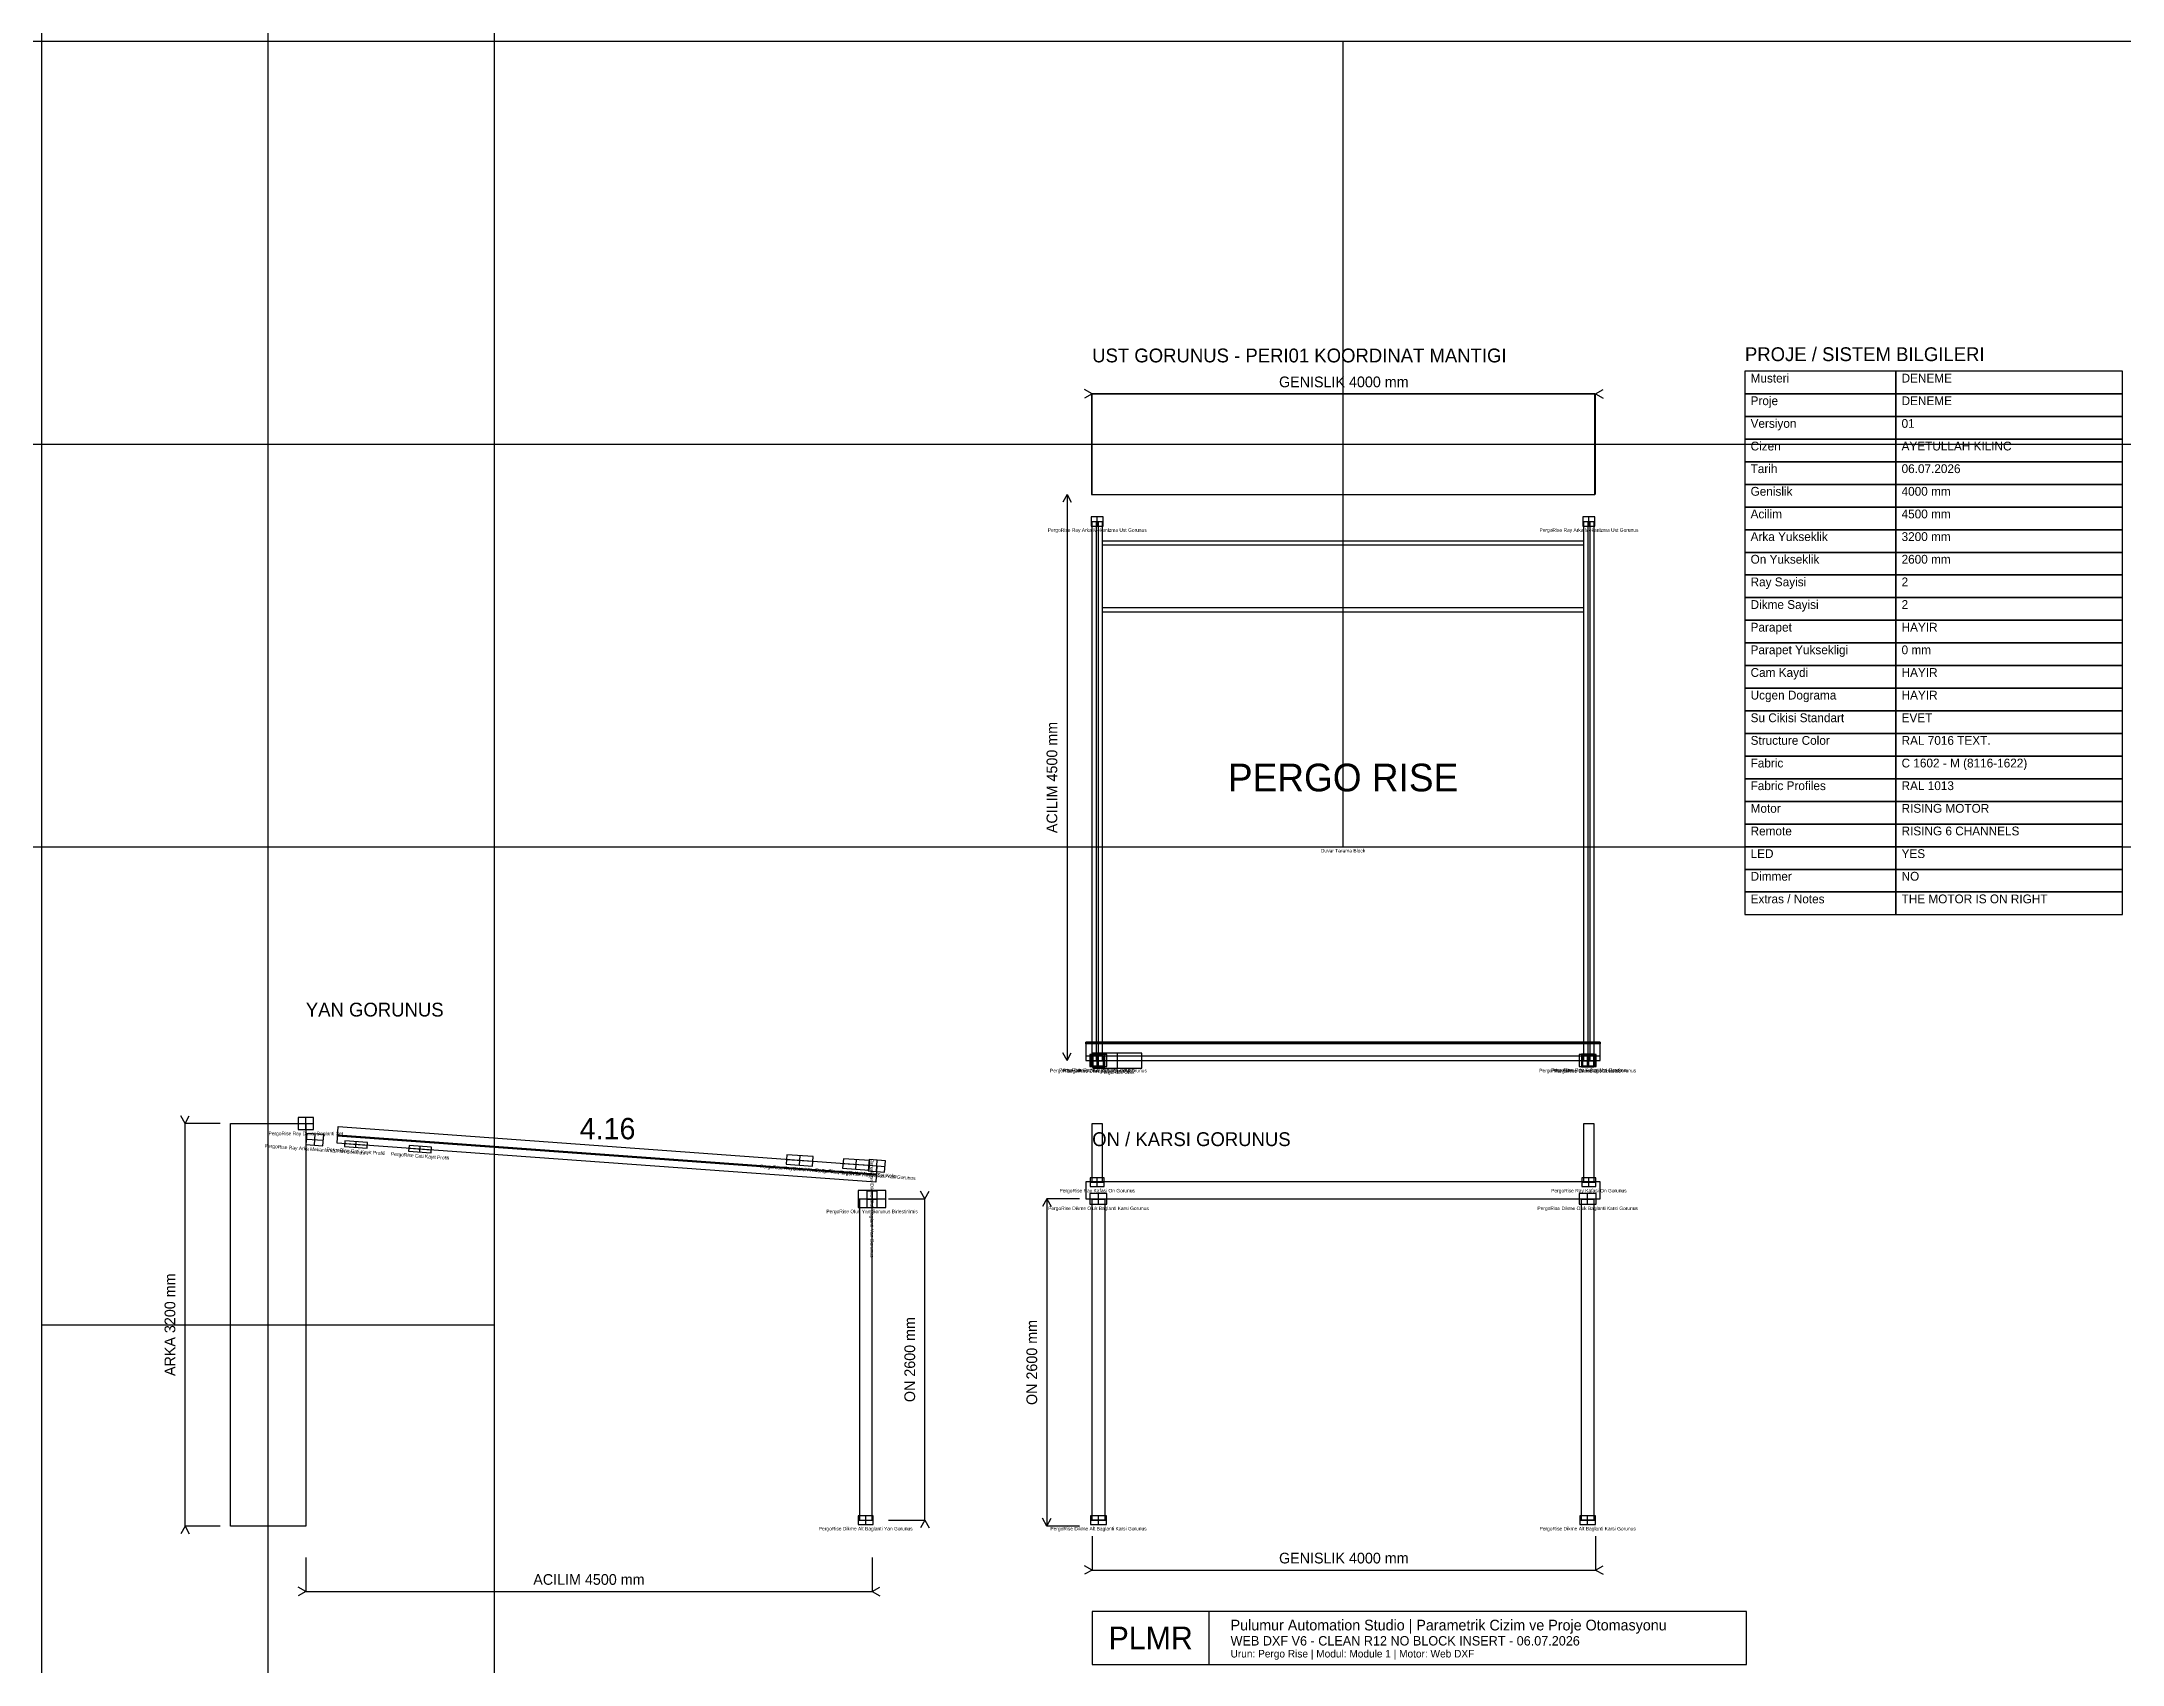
# Model space of a CAD drawing. Extents: x -77466 to 82054, y -57846 to 44600.
# Drawn here: x -8050 to 8488, y -9300 to 3600 of the extents above; entities that cross this region are included whole.
import ezdxf
from ezdxf.enums import TextEntityAlignment as Align

# ---------------------------------------------------------------- set-up
doc = ezdxf.new("R2010")
doc.units = 0
for name, color, linetype in [('BLOCKREF', 8, 'CONTINUOUS'), ('DIM', 1, 'CONTINUOUS'), ('FABRIC', 42, 'CONTINUOUS'), ('POST', 6, 'CONTINUOUS'), ('PROFILE', 1, 'CONTINUOUS'), ('RAY', 5, 'CONTINUOUS'), ('TABLE', 7, 'CONTINUOUS'), ('TEXT', 7, 'CONTINUOUS'), ('TITLE', 7, 'CONTINUOUS'), ('TOPWALL', 8, 'CONTINUOUS'), ('WALL', 8, 'CONTINUOUS')]:
    doc.layers.add(name, color=color, linetype=linetype)

msp = doc.modelspace()

# ---------------------------------------------------------------- texts
at = {"layer": 'BLOCKREF', "color": 8}
for s, p in [('PergoRise Ray Arka Mekanizma Ust Gorunus', (340, -283)), ('PergoRise Ray Arka Mekanizma Ust Gorunus', (4248, -283)), ('Duvar Tarama Block', (2294, -2832)), ('PergoRise Dikme Oluk Baglanti Ust Gorunus', (350, -4579.5)), ('PergoRise Ray Kafasi Ust Gorunus', (340, -4575)), ('PergoRise Oluk', (500, -4592)), ('PergoRise Dikme Oluk Baglanti Ust Gorunus', (4238, -4579.5)), ('PergoRise Ray Kafasi Ust Gorunus', (4248, -4575)), ('PergoRise Ray Duvar Baglanti Set', (-5950, -5079.5)), ('PergoRise Ray Kafasi On Gorunus', (340, -5534)), ('PergoRise Ray Kafasi On Gorunus', (4248, -5534)), ('PergoRise Oluk Yan Gorunus Birlestirilmis', (-1450, -5699.5)), ('PergoRise Dikme Oluk Baglanti Karsi Gorunus', (350, -5674.5)), ('PergoRise Dikme Oluk Baglanti Karsi Gorunus', (4238, -5674.5)), ('PergoRise Dikme Alt Baglanti Yan Gorunus', (-1500, -8221)), ('PergoRise Dikme Alt Baglanti Karsi Gorunus', (350, -8221)), ('PergoRise Dikme Alt Baglanti Karsi Gorunus', (4238, -8221))]:
    msp.add_text(s, height=28, dxfattribs=at).set_placement(p, align=Align.MIDDLE_CENTER)
for s, rotation, p in [('PergoRise Ray Arka Mekanizma Yan Gorunus', 355.8417, (-5878.3583, -5205.5099)), ('PergoRise RayCekici Araba Set Ince', 355.8417, (-2024.8024, -5362.7662)), ('PergoRise RayCekici Araba Set Kalin', 355.8417, (-1575.9217, -5394.4994)), ('PergoRise Ray Kafasi Yan Gorunus', 355.8417, (-1411.3199, -5413.4653)), ('PergoRise Dikme Oluk Baglanti Yan Gorunus', 270, (-1450, -5675))]:
    msp.add_text(s, height=28, rotation=rotation, dxfattribs=at).set_placement(p, align=Align.MIDDLE_CENTER)
at = {"layer": 'DIM', "color": 1}
for s, p in [('GENISLIK 4000 mm', (2300, 895)), ('GENISLIK 4000 mm', (2300, -8455)), ('ACILIM 4500 mm', (-3700, -8625))]:
    msp.add_text(s, height=85, dxfattribs=at).set_placement(p, align=Align.MIDDLE_CENTER)
for s, p in [('ACILIM 4500 mm', (-20, -2250)), ('ARKA 3200 mm', (-7030, -6600)), ('ON 2600 mm', (-1150, -6877)), ('ON 2600 mm', (-180, -6900))]:
    msp.add_text(s, height=85, rotation=90, dxfattribs=at).set_placement(p, align=Align.MIDDLE_CENTER)
msp.add_text('WEB DXF V6 - CLEAN R12 NO BLOCK INSERT - 06.07.2026', height=75, dxfattribs=at).set_placement((1400, -9150))
at = {"layer": 'FABRIC', "color": 42}
for p in [(-5551.9151, -5221.2721), (-5041.5805, -5258.3756)]:
    msp.add_text('PergoRise Cati Kayit Profili', height=28, rotation=355.8417, dxfattribs=at).set_placement(p, align=Align.MIDDLE_CENTER)
at = {"layer": 'POST', "color": 6}
for p in [(350, -4582), (4238, -4582)]:
    msp.add_text('PergoRise Dikme Ust Gorunus', height=28, dxfattribs=at).set_placement(p, align=Align.MIDDLE_CENTER)
at = {"layer": 'TEXT', "color": 7}
for s, height, p in [('Musteri', 70, (5533, 890)), ('DENEME', 70, (6733, 890)), ('Proje', 70, (5533, 710)), ('DENEME', 70, (6733, 710)), ('Versiyon', 70, (5533, 530)), ('01', 70, (6733, 530)), ('Cizen', 70, (5533, 350)), ('AYETULLAH KILINC', 70, (6733, 350)), ('Tarih', 70, (5533, 170)), ('06.07.2026', 70, (6733, 170)), ('Genislik', 70, (5533, -10)), ('4000 mm', 70, (6733, -10)), ('Acilim', 70, (5533, -190)), ('4500 mm', 70, (6733, -190)), ('Arka Yukseklik', 70, (5533, -370)), ('3200 mm', 70, (6733, -370)), ('On Yukseklik', 70, (5533, -550)), ('2600 mm', 70, (6733, -550)), ('Ray Sayisi', 70, (5533, -730)), ('2', 70, (6733, -730)), ('Dikme Sayisi', 70, (5533, -910)), ('2', 70, (6733, -910)), ('Parapet', 70, (5533, -1090)), ('HAYIR', 70, (6733, -1090)), ('Parapet Yuksekligi', 70, (5533, -1270)), ('0 mm', 70, (6733, -1270)), ('Cam Kaydi', 70, (5533, -1450)), ('HAYIR', 70, (6733, -1450)), ('Ucgen Dograma', 70, (5533, -1630)), ('HAYIR', 70, (6733, -1630)), ('Su Cikisi Standart', 70, (5533, -1810)), ('EVET', 70, (6733, -1810)), ('Structure Color', 70, (5533, -1990)), ('RAL 7016 TEXT.', 70, (6733, -1990)), ('Fabric', 70, (5533, -2170)), ('C 1602 - M (8116-1622)', 70, (6733, -2170)), ('Fabric Profiles', 70, (5533, -2350)), ('RAL 1013', 70, (6733, -2350)), ('Motor', 70, (5533, -2530)), ('RISING MOTOR', 70, (6733, -2530)), ('Remote', 70, (5533, -2710)), ('RISING 6 CHANNELS', 70, (6733, -2710)), ('LED', 70, (5533, -2890)), ('YES', 70, (6733, -2890)), ('Dimmer', 70, (5533, -3070)), ('NO', 70, (6733, -3070)), ('Extras / Notes', 70, (5533, -3250)), ('THE MOTOR IS ON RIGHT', 70, (6733, -3250)), ('Urun: Pergo Rise | Modul: Module 1 | Motor: Web DXF', 60, (1400, -9245))]:
    msp.add_text(s, height=height, dxfattribs=at).set_placement(p)
msp.add_text('4.16', height=170, dxfattribs=at).set_placement((-3551.6705, -5040.8526), align=Align.MIDDLE_CENTER)
at = {"layer": 'TITLE', "color": 7}
for s, height, p in [('UST GORUNUS - PERI01 KOORDINAT MANTIGI', 110, (300, 1050)), ('PROJE / SISTEM BILGILERI', 110, (5488, 1060)), ('YAN GORUNUS', 110, (-5950, -4150)), ('ON / KARSI GORUNUS', 110, (300, -5180)), ('Pulumur Automation Studio | Parametrik Cizim ve Proje Otomasyonu', 85, (1400, -9030))]:
    msp.add_text(s, height=height, dxfattribs=at).set_placement(p)
for s, height, p in [('PERGO RISE', 220, (2294, -2250)), ('PLMR', 180, (765, -9090))]:
    msp.add_text(s, height=height, dxfattribs=at).set_placement(p, align=Align.MIDDLE_CENTER)

# ---------------------------------------------------------------- linework, layer by layer
at = {"layer": 'BLOCKREF', "color": 8}
for p, q in [((-6250, -57800), (-6250, 44600)), ((2294, -2800), (2294, 3600)), ((-77466, 400), (82054, 400)), ((292.5, -215), (387.5, -215)), ((340, -251), (340, -179)), ((4200.5, -215), (4295.5, -215)), ((4248, -251), (4248, -179)), ((340, -4543), (340, -4463)), ((350, -4547.5), (350, -4452.5)), ((500, -4560), (500, -4440)), ((4238, -4547.5), (4238, -4452.5)), ((4248, -4543), (4248, -4463)), ((282.5, -4500), (417.5, -4500)), ((290, -4503), (390, -4503)), ((305, -4500), (695, -4500)), ((4170.5, -4500), (4305.5, -4500)), ((4198, -4503), (4298, -4503)), ((-5950, -5047.5), (-5950, -4952.5)), ((-6010, -5000), (-5890, -5000)), ((-5945.6806, -5123.6153), (-5811.036, -5133.4045)), ((-5881.6214, -5173.3914), (-5875.0952, -5083.6283)), ((-2129.526, -5285.6523), (-1920.0788, -5300.88)), ((-2027.5216, -5330.6675), (-2022.0831, -5255.8649)), ((-1578.641, -5362.4006), (-1573.2025, -5287.5981)), ((-1414.5829, -5381.3468), (-1408.0568, -5291.5838)), ((-1680.6453, -5317.3855), (-1471.1982, -5332.6132)), ((-1476.1487, -5331.752), (-1346.491, -5341.1786)), ((340, -5502), (340, -5432)), ((4248, -5502), (4248, -5432)), ((-1560, -5600), (-1340, -5600)), ((-1490, -5603), (-1410, -5603)), ((-1450, -5667.5), (-1450, -5532.5)), ((-1450, -5538), (-1450, -5668)), ((282.5, -5600), (417.5, -5600)), ((285, -5467), (395, -5467)), ((350, -5642.5), (350, -5557.5)), ((4170.5, -5600), (4305.5, -5600)), ((4193, -5467), (4303, -5467)), ((4238, -5642.5), (4238, -5557.5)), ((-8050, -6600), (-4450, -6600)), ((-1560, -8154), (-1440, -8154)), ((-1500, -8189), (-1500, -8119)), ((287.5, -8154), (412.5, -8154)), ((350, -8189), (350, -8119)), ((4175.5, -8154), (4300.5, -8154)), ((4238, -8189), (4238, -8119))]:
    msp.add_line(p, q, dxfattribs=at)
for points in [[(-8050, -57800), (-4450, -57800), (-4450, 44600), (-8050, 44600)], [(-77466, -2800), (82054, -2800), (82054, 3600), (-77466, 3600)], [(292.5, -251), (387.5, -251), (387.5, -179), (292.5, -179)], [(4200.5, -251), (4295.5, -251), (4295.5, -179), (4200.5, -179)], [(282.5, -4547.5), (417.5, -4547.5), (417.5, -4452.5), (282.5, -4452.5)], [(290, -4543), (390, -4543), (390, -4463), (290, -4463)], [(305, -4560), (695, -4560), (695, -4440), (305, -4440)], [(4170.5, -4547.5), (4305.5, -4547.5), (4305.5, -4452.5), (4170.5, -4452.5)], [(4198, -4543), (4298, -4543), (4298, -4463), (4198, -4463)], [(-6010, -5047.5), (-5890, -5047.5), (-5890, -4952.5), (-6010, -4952.5)], [(-5948.9437, -5168.4968), (-5814.2991, -5178.286), (-5807.7729, -5088.523), (-5942.4175, -5078.7337)], [(-2132.2452, -5323.0536), (-1922.798, -5338.2813), (-1917.3596, -5263.4788), (-2126.8067, -5248.2511)], [(-1683.3646, -5354.7868), (-1473.9174, -5370.0145), (-1468.4789, -5295.2119), (-1677.9261, -5279.9842)], [(-1479.4118, -5376.6335), (-1349.7541, -5386.0602), (-1343.2279, -5296.2971), (-1472.8857, -5286.8704)], [(285, -5502), (395, -5502), (395, -5432), (285, -5432)], [(4193, -5502), (4303, -5502), (4303, -5432), (4193, -5432)], [(-1560, -5667.5), (-1340, -5667.5), (-1340, -5532.5), (-1560, -5532.5)], [(-1490, -5538), (-1490, -5668), (-1410, -5668), (-1410, -5538)], [(282.5, -5642.5), (417.5, -5642.5), (417.5, -5557.5), (282.5, -5557.5)], [(4170.5, -5642.5), (4305.5, -5642.5), (4305.5, -5557.5), (4170.5, -5557.5)], [(-1560, -8189), (-1440, -8189), (-1440, -8119), (-1560, -8119)], [(287.5, -8189), (412.5, -8189), (412.5, -8119), (287.5, -8119)], [(4175.5, -8189), (4300.5, -8189), (4300.5, -8119), (4175.5, -8119)]]:
    msp.add_lwpolyline(points, close=True, dxfattribs=at)
at = {"layer": 'DIM', "color": 1}
for p, q in [((300, 800), (238.6585, 833.7228)), ((4300, 800), (4361.3415, 833.7228)), ((300, 800), (238.6585, 766.2772)), ((300, 0), (300, 800)), ((300, 800), (4300, 800)), ((4300, 0), (4300, 800)), ((4300, 800), (4361.3415, 766.2772)), ((100, 0), (66.2772, -61.3415)), ((100, 0), (100, 0)), ((100, 0), (100, -4500)), ((100, 0), (133.7228, -61.3415)), ((100, -4500), (66.2772, -4438.6585)), ((100, -4500), (133.7228, -4438.6585)), ((100, -4500), (100, -4500)), ((-6910, -5000), (-6943.7228, -4938.6585)), ((-6910, -5000), (-6876.2772, -4938.6585)), ((-6630, -5000), (-6910, -5000)), ((-6910, -8200), (-6910, -5000)), ((-1320, -5600), (-1030, -5600)), ((-1030, -5600), (-1063.7228, -5538.6585)), ((-1030, -5600), (-996.2772, -5538.6585)), ((-1030, -8154), (-1030, -5600)), ((-60, -5600), (-93.7228, -5661.3415)), ((200, -5600), (-60, -5600)), ((-60, -5600), (-60, -8200)), ((-60, -5600), (-26.2772, -5661.3415)), ((-6910, -8200), (-6943.7228, -8261.3415)), ((-6630, -8200), (-6910, -8200)), ((-6910, -8200), (-6876.2772, -8261.3415)), ((-1320, -8154), (-1030, -8154)), ((-1030, -8154), (-1063.7228, -8215.3415)), ((-1030, -8154), (-996.2772, -8215.3415)), ((-60, -8200), (-93.7228, -8138.6585)), ((-60, -8200), (-26.2772, -8138.6585)), ((200, -8200), (-60, -8200)), ((300, -8280), (300, -8550)), ((4300, -8280), (4300, -8550)), ((-5950, -8450), (-5950, -8720)), ((-1450, -8450), (-1450, -8720)), ((300, -8550), (238.6585, -8516.2772)), ((300, -8550), (238.6585, -8583.7228)), ((300, -8550), (4300, -8550)), ((4300, -8550), (4361.3415, -8516.2772)), ((4300, -8550), (4361.3415, -8583.7228)), ((-5950, -8720), (-6011.3415, -8686.2772)), ((-5950, -8720), (-6011.3415, -8753.7228)), ((-5950, -8720), (-1450, -8720)), ((-1450, -8720), (-1388.6585, -8686.2772)), ((-1450, -8720), (-1388.6585, -8753.7228))]:
    msp.add_line(p, q, dxfattribs=at)
at = {"layer": 'FABRIC', "color": 42}
for p, q in [((-5641.6782, -5160.2459), (-5462.1521, -5173.2982)), ((-5553.5467, -5189.2128), (-5550.2836, -5144.3313)), ((-5131.3436, -5197.3494), (-4951.8174, -5210.4017)), ((-5043.2121, -5226.3163), (-5039.949, -5181.4348))]:
    msp.add_line(p, q, dxfattribs=at)
for points in [[(380, -400), (4208, -400), (4208, -370), (380, -370)], [(380, -931.6816), (4208, -931.6816), (4208, -901.6816), (380, -901.6816)], [(-5643.3097, -5182.6867), (-5463.7836, -5195.739), (-5460.5205, -5150.8575), (-5640.0467, -5137.8051)], [(-5132.9751, -5219.7902), (-4953.449, -5232.8425), (-4950.1859, -5187.961), (-5129.712, -5174.9086)]]:
    msp.add_lwpolyline(points, close=True, dxfattribs=at)
at = {"layer": 'POST', "color": 6}
for p, q in [((350, -4550), (350, -4450)), ((4238, -4550), (4238, -4450)), ((300, -4500), (400, -4500)), ((4188, -4500), (4288, -4500))]:
    msp.add_line(p, q, dxfattribs=at)
for points in [[(300, -4550), (400, -4550), (400, -4450), (300, -4450)], [(4188, -4550), (4288, -4550), (4288, -4450), (4188, -4450)], [(-1450, -5603), (-1550, -5603), (-1550, -8154), (-1450, -8154)], [(300, -5603), (400, -5603), (400, -8154), (300, -8154)], [(4188, -5603), (4288, -5603), (4288, -8154), (4188, -8154)]]:
    msp.add_lwpolyline(points, close=True, dxfattribs=at)
at = {"layer": 'PROFILE', "color": 1}
for points in [[(250, -4500), (4338, -4500), (4338, -4355), (250, -4355)], [(250, -4355), (4338, -4355), (4338, -4367.7), (250, -4367.7)], [(250, -4500), (4338, -4500), (4338, -4464.5), (250, -4464.5)], [(250, -5600), (4338, -5600), (4338, -5465), (250, -5465)], [(300, -9300), (1230, -9300), (1230, -8880), (300, -8880)]]:
    msp.add_lwpolyline(points, close=True, dxfattribs=at)
at = {"layer": 'RAY', "color": 5}
for points in [[(300, -215), (380, -215), (380, -4503), (300, -4503)], [(333.5, -215), (346.5, -215), (346.5, -4503), (333.5, -4503)], [(4208, -215), (4288, -215), (4288, -4503), (4208, -4503)], [(4241.5, -215), (4254.5, -215), (4254.5, -4503), (4241.5, -4503)], [(-5692.0211, -5025.24), (-1411.3199, -5336.4653), (-1420.819, -5467.1204), (-5701.5203, -5155.8951)], [(-5696.7126, -5089.7697), (-1416.0114, -5400.995), (-1416.7366, -5410.9687), (-5697.4378, -5099.7433)], [(300, -5000), (380, -5000), (380, -5467), (300, -5467)], [(4208, -5000), (4288, -5000), (4288, -5467), (4208, -5467)]]:
    msp.add_lwpolyline(points, close=True, dxfattribs=at)
at = {"layer": 'TABLE', "color": 7}
for points in [[(5488, 800), (6688, 800), (6688, 980), (5488, 980)], [(6688, 800), (8488, 800), (8488, 980), (6688, 980)], [(5488, 620), (6688, 620), (6688, 800), (5488, 800)], [(6688, 620), (8488, 620), (8488, 800), (6688, 800)], [(5488, 440), (6688, 440), (6688, 620), (5488, 620)], [(6688, 440), (8488, 440), (8488, 620), (6688, 620)], [(5488, 260), (6688, 260), (6688, 440), (5488, 440)], [(6688, 260), (8488, 260), (8488, 440), (6688, 440)], [(5488, 80), (6688, 80), (6688, 260), (5488, 260)], [(6688, 80), (8488, 80), (8488, 260), (6688, 260)], [(5488, -100), (6688, -100), (6688, 80), (5488, 80)], [(6688, -100), (8488, -100), (8488, 80), (6688, 80)], [(5488, -280), (6688, -280), (6688, -100), (5488, -100)], [(6688, -280), (8488, -280), (8488, -100), (6688, -100)], [(5488, -460), (6688, -460), (6688, -280), (5488, -280)], [(6688, -460), (8488, -460), (8488, -280), (6688, -280)], [(5488, -640), (6688, -640), (6688, -460), (5488, -460)], [(6688, -640), (8488, -640), (8488, -460), (6688, -460)], [(5488, -820), (6688, -820), (6688, -640), (5488, -640)], [(6688, -820), (8488, -820), (8488, -640), (6688, -640)], [(5488, -1000), (6688, -1000), (6688, -820), (5488, -820)], [(6688, -1000), (8488, -1000), (8488, -820), (6688, -820)], [(5488, -1180), (6688, -1180), (6688, -1000), (5488, -1000)], [(6688, -1180), (8488, -1180), (8488, -1000), (6688, -1000)], [(5488, -1360), (6688, -1360), (6688, -1180), (5488, -1180)], [(6688, -1360), (8488, -1360), (8488, -1180), (6688, -1180)], [(5488, -1540), (6688, -1540), (6688, -1360), (5488, -1360)], [(6688, -1540), (8488, -1540), (8488, -1360), (6688, -1360)], [(5488, -1720), (6688, -1720), (6688, -1540), (5488, -1540)], [(6688, -1720), (8488, -1720), (8488, -1540), (6688, -1540)], [(5488, -1900), (6688, -1900), (6688, -1720), (5488, -1720)], [(6688, -1900), (8488, -1900), (8488, -1720), (6688, -1720)], [(5488, -2080), (6688, -2080), (6688, -1900), (5488, -1900)], [(6688, -2080), (8488, -2080), (8488, -1900), (6688, -1900)], [(5488, -2260), (6688, -2260), (6688, -2080), (5488, -2080)], [(6688, -2260), (8488, -2260), (8488, -2080), (6688, -2080)], [(5488, -2440), (6688, -2440), (6688, -2260), (5488, -2260)], [(6688, -2440), (8488, -2440), (8488, -2260), (6688, -2260)], [(5488, -2620), (6688, -2620), (6688, -2440), (5488, -2440)], [(6688, -2620), (8488, -2620), (8488, -2440), (6688, -2440)], [(5488, -2800), (6688, -2800), (6688, -2620), (5488, -2620)], [(6688, -2800), (8488, -2800), (8488, -2620), (6688, -2620)], [(5488, -2980), (6688, -2980), (6688, -2800), (5488, -2800)], [(6688, -2980), (8488, -2980), (8488, -2800), (6688, -2800)], [(5488, -3160), (6688, -3160), (6688, -2980), (5488, -2980)], [(6688, -3160), (8488, -3160), (8488, -2980), (6688, -2980)], [(5488, -3340), (6688, -3340), (6688, -3160), (5488, -3160)], [(6688, -3340), (8488, -3340), (8488, -3160), (6688, -3160)]]:
    msp.add_lwpolyline(points, close=True, dxfattribs=at)
at = {"layer": 'TITLE', "color": 7}
msp.add_lwpolyline([(300, -9300), (5500, -9300), (5500, -8880), (300, -8880)], close=True, dxfattribs=at)
at = {"layer": 'TOPWALL', "color": 8}
msp.add_lwpolyline([(294, 0), (4294, 0), (4294, 800), (294, 800)], close=True, dxfattribs=at)
at = {"layer": 'WALL', "color": 8}
msp.add_lwpolyline([(-5950, -8200), (-6550, -8200), (-6550, -5000), (-5950, -5000)], close=True, dxfattribs=at)

msp.set_redraw_order([(e.dxf.handle, doc.entitydb.next_handle()) for e in msp.query("TEXT MTEXT ATTDEF DIMENSION ARC_DIMENSION")])  # texts and dimensions are drawn at this point

doc.saveas('drawing.dxf')
